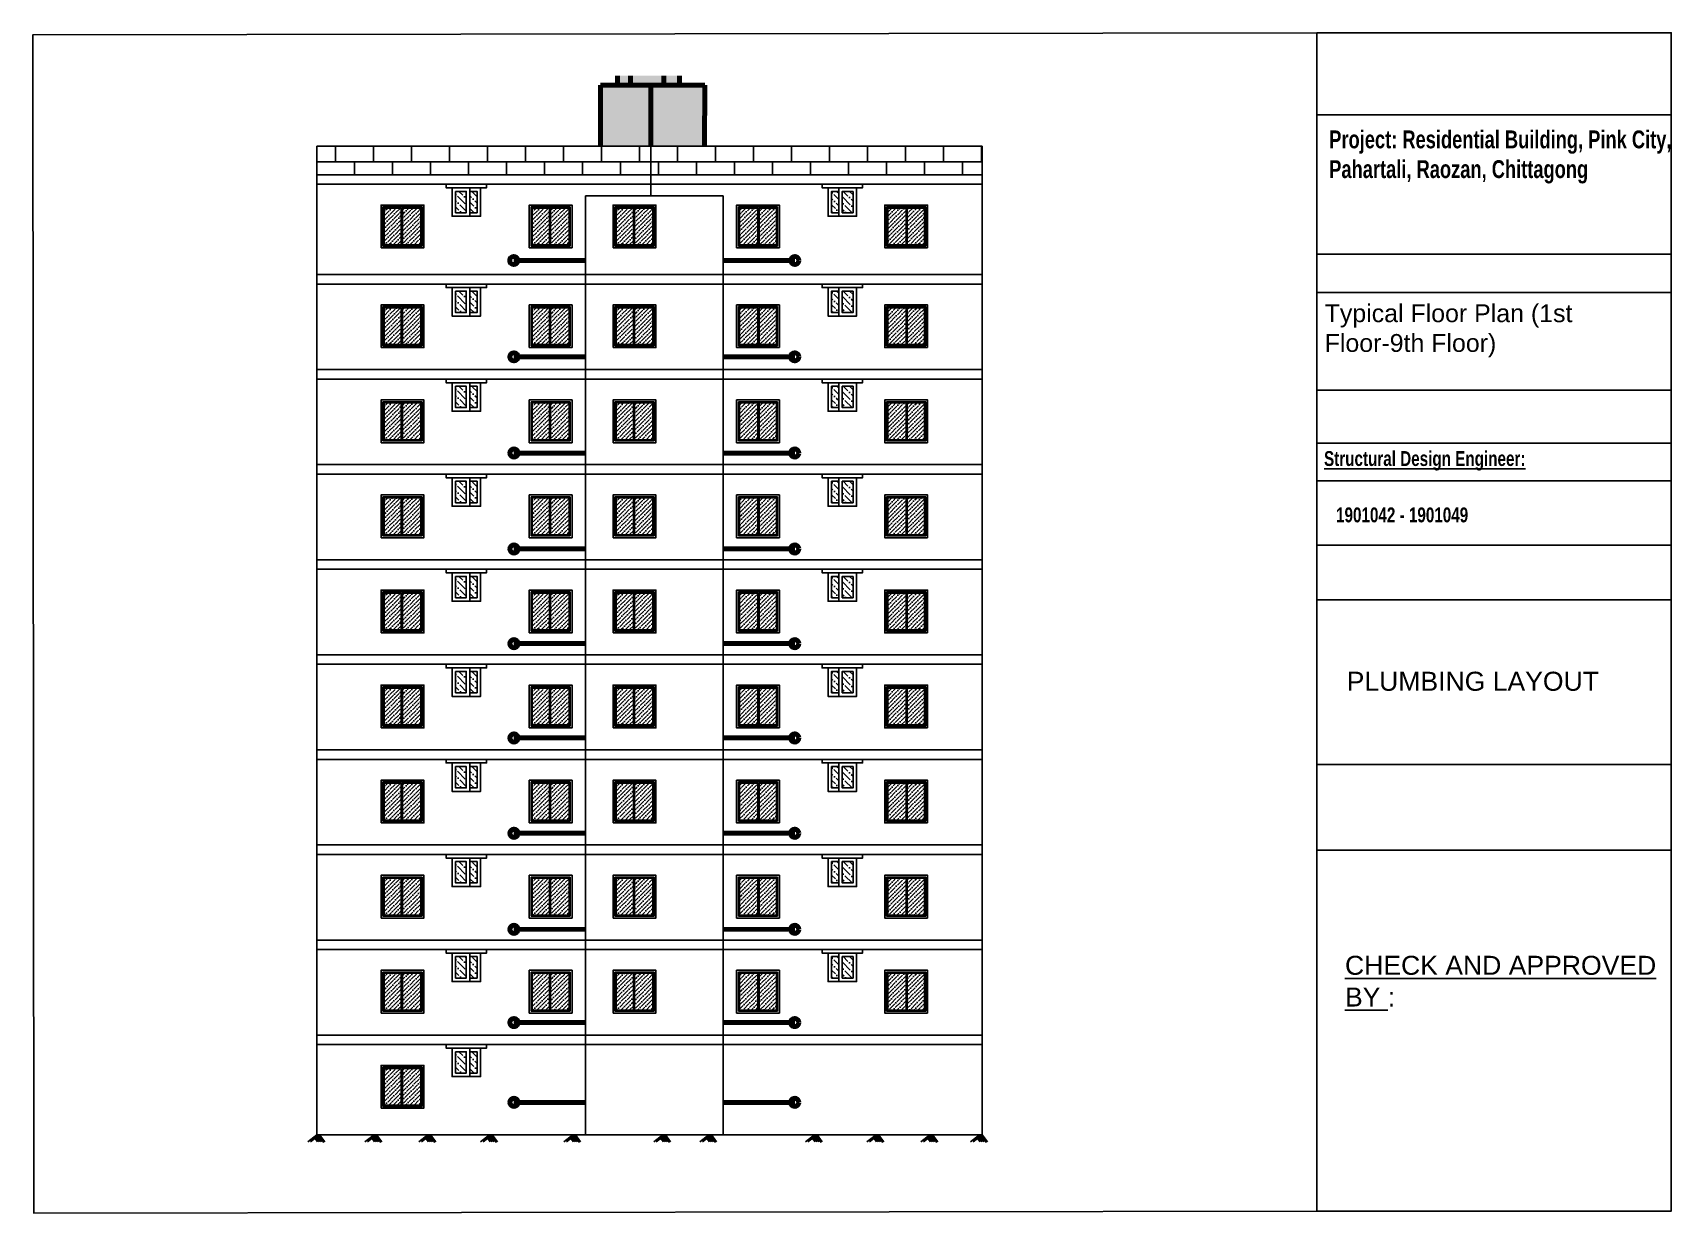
# Model space of a CAD drawing. Header units: inches. Extents: x 2674 to 28325, y -8016 to 21827.
# Drawn here: x 21341 to 25479, y 18537 to 21517 of the extents above; entities that cross this region are included whole.
import ezdxf

# ---------------------------------------------------------------- set-up
doc = ezdxf.new("R2010")
doc.units = ezdxf.units.IN
doc.header["$MEASUREMENT"] = 0
doc.layers.add('RB', color=7, linetype='Continuous')
doc.styles.get("Standard").update_dxf_attribs({"font": 'arial.ttf', "height": 12})
pattern_1 = [(45, (18651.892, 22493.502), (3.977476, 14.584077), [18.75, -3.75, 0, -3.75])]
pattern_2 = [(135, (47405.499, 229917.024), (-21.87611604, 5.96621347), [28.125, -5.625, 0, -5.625])]
pattern_3 = [(45, (19026.052, 22493.502), (3.977476, 14.584077), [18.75, -3.75, 0, -3.75])]
pattern_4 = [(45, (18651.892, 22733.502), (3.977476, 14.584077), [18.75, -3.75, 0, -3.75])]
pattern_5 = [(135, (47405.499, 230157.024), (-21.87611604, 5.96621347), [28.125, -5.625, 0, -5.625])]
pattern_6 = [(45, (19026.052, 22733.502), (3.977476, 14.584077), [18.75, -3.75, 0, -3.75])]
pattern_7 = [(45, (18651.892, 22973.502), (3.977476, 14.584077), [18.75, -3.75, 0, -3.75])]
pattern_8 = [(135, (47405.499, 230397.024), (-21.87611604, 5.96621347), [28.125, -5.625, 0, -5.625])]
pattern_9 = [(45, (19026.052, 22973.502), (3.977476, 14.584077), [18.75, -3.75, 0, -3.75])]
pattern_10 = [(45, (18651.892, 23213.502), (3.977476, 14.584077), [18.75, -3.75, 0, -3.75])]
pattern_11 = [(135, (47405.499, 230637.024), (-21.87611604, 5.96621347), [28.125, -5.625, 0, -5.625])]
pattern_12 = [(45, (19026.052, 23213.502), (3.977476, 14.584077), [18.75, -3.75, 0, -3.75])]
pattern_13 = [(45, (18651.892, 23453.502), (3.977476, 14.584077), [18.75, -3.75, 0, -3.75])]
pattern_14 = [(135, (47405.499, 230877.024), (-21.87611604, 5.96621347), [28.125, -5.625, 0, -5.625])]
pattern_15 = [(45, (19026.052, 23453.502), (3.977476, 14.584077), [18.75, -3.75, 0, -3.75])]
pattern_16 = [(45, (18651.892, 23693.502), (3.977476, 14.584077), [18.75, -3.75, 0, -3.75])]
pattern_17 = [(135, (47405.499, 231117.024), (-21.87611604, 5.96621347), [28.125, -5.625, 0, -5.625])]
pattern_18 = [(45, (19026.052, 23693.502), (3.977476, 14.584077), [18.75, -3.75, 0, -3.75])]
pattern_19 = [(45, (18651.892, 23933.502), (3.977476, 14.584077), [18.75, -3.75, 0, -3.75])]
pattern_20 = [(135, (47405.499, 231357.024), (-21.87611604, 5.96621347), [28.125, -5.625, 0, -5.625])]
pattern_21 = [(45, (19026.052, 23933.502), (3.977476, 14.584077), [18.75, -3.75, 0, -3.75])]
pattern_22 = [(45, (18651.892, 24173.502), (3.977476, 14.584077), [18.75, -3.75, 0, -3.75])]
pattern_23 = [(135, (47405.499, 231597.024), (-21.87611604, 5.96621347), [28.125, -5.625, 0, -5.625])]
pattern_24 = [(45, (19026.052, 24173.502), (3.977476, 14.584077), [18.75, -3.75, 0, -3.75])]
pattern_25 = [(45, (18651.892, 24425.502), (3.977476, 14.584077), [18.75, -3.75, 0, -3.75])]
pattern_26 = [(135, (47405.499, 231849.024), (-21.87611604, 5.96621347), [28.125, -5.625, 0, -5.625])]
pattern_27 = [(45, (19026.052, 24425.502), (3.977476, 14.584077), [18.75, -3.75, 0, -3.75])]
pattern_28 = [(135, (47405.499, 229677.105), (-21.87611604, 5.96621347), [28.125, -5.625, 0, -5.625])]

msp = doc.modelspace()

# ---------------------------------------------------------------- texts
at = {"attachment_point": 1}
for s, insert, char_height, width in [('{\\fSwis721 LtCn BT|b1|i0|c0|p34;Project: Residential Building, Pink City, Pahartali, Raozan, Chittagong}', (24615.04, 21270.05), 45.03114, 1000.1158), ('Typical Floor Plan (1st Floor-9th Floor)', (24603.51, 20831.19), 45.0311, 840.6448), ('{\\fSwis721 LtCn BT|b1|i0|c0|p34;\\LStructural Design Engineer:}', (24601.93, 20460.59), 37.5259, 485.5762), ('{\\fSwis721 LtCn BT|b1|i0|c0|p34;1901042 - 1901049}', (24632.32, 20318.32), 37.5259, 485.5762)]:
    msp.add_mtext(s, dxfattribs=dict(at, insert=insert, char_height=char_height, width=width))
at = {"char_height": 48, "attachment_point": 1}
for s, width, heights, insert in [('PLUMBING LAYOUT', 728, [0], (24659.09, 19903.6)), ('{\\LCHECK AND APPROVED \\PBY }:', 926.9107, [191.7], (24654.84, 19186.48))]:
    msp.add_mtext_dynamic_manual_height_columns(s, width=width, gutter_width=240, heights=heights, dxfattribs=dict(at, insert=insert))

# ---------------------------------------------------------------- blocks, each defined once
blk = doc.blocks.new('*U12')
for p, q in [((1.5, 1.5), (1.5, 34.5)), ((1.5, 34.5), (18, 34.5)), ((18, 1.5), (18, 34.5)), ((18, 34.5), (34.5, 34.5)), ((34.5, 34.5), (34.5, 1.5)), ((18, 1.5), (1.5, 1.5)), ((34.5, 1.5), (18, 1.5))]:
    blk.add_line(p, q)
blk.add_lwpolyline([(0, 0), (0, 36), (36, 36), (36, 0)], close=True)
for points in [[(17, 33.5), (17, 2.5), (2.5, 2.5), (2.5, 33.5), (17, 33.5)], [(18, 33.5), (33.5, 33.5), (33.5, 2.5), (18, 2.5)]]:
    blk.add_lwpolyline(points)

# ---------------------------------------------------------------- hatches: boundary and pattern name
at = {"lineweight": 100, "true_color": 0x636466}
h = msp.add_hatch(color=251, dxfattribs=at)
h.dxf.hatch_style = 1
h.paths.add_polyline_path([(22901.33, 21384.54), (22774.44, 21384.54), (22774.44, 21230.37), (22901.33, 21230.37)])
h.paths.add_polyline_path([(23037.98, 21384.54), (22901.33, 21384.54), (22901.33, 21230.37), (23036.86, 21230.37)])
h.paths.add_polyline_path([(22934.04, 21408.24), (22850.5, 21408.24), (22850.5, 21384.54), (22901.33, 21384.54), (22934.04, 21384.54)])
h.paths.add_polyline_path([(22850.5, 21408.24), (22817.78, 21408.24), (22817.78, 21384.54), (22850.5, 21384.54)])
h.paths.add_polyline_path([(22974.1, 21408.24), (22934.04, 21408.24), (22934.04, 21384.54), (22974.1, 21384.54)])
at = {"transparency": 33554687}
h = msp.add_hatch(dxfattribs=at)
h.set_pattern_fill('AR-B816', color=256, scale=6)
h.set_pattern_definition([(0, (25273.043, 21862.73), (0, 48), []), (90, (25273.043, 21862.73), (-48, 48), [48, -48])])
h.paths.add_polyline_path([(23738.43, 21158.37), (23738.43, 21230.37), (22058.43, 21230.37), (22058.43, 21158.37)])
at = {"true_color": 0x000000}
h = msp.add_hatch(dxfattribs=at)
h.set_pattern_fill('ANSI36', color=18, scale=90, angle=90, style=0)
h.set_pattern_definition(pattern_26)
h.paths.add_polyline_path([(22408.59, 21062.37), (22435.59, 21062.37), (22435.59, 21116.37), (22408.59, 21116.37)])
h = msp.add_hatch(dxfattribs=at)
h.set_pattern_fill('ANSI36', color=18, scale=90, angle=90, style=0)
h.set_pattern_definition(pattern_26)
h.paths.add_polyline_path([(22462.59, 21116.37), (22444.59, 21116.37), (22444.59, 21062.37), (22462.59, 21062.37)])
h = msp.add_hatch(dxfattribs=at)
h.set_pattern_fill('ANSI36', color=18, scale=90, angle=90, style=0)
h.set_pattern_definition(pattern_26)
h.paths.add_polyline_path([(23358.27, 21116.37), (23376.27, 21116.37), (23376.27, 21062.37), (23358.27, 21062.37)])
h = msp.add_hatch(dxfattribs=at)
h.set_pattern_fill('ANSI36', color=18, scale=90, angle=90, style=0)
h.set_pattern_definition(pattern_26)
h.paths.add_polyline_path([(23412.27, 21116.37), (23385.27, 21116.37), (23385.27, 21062.37), (23412.27, 21062.37)])
at = {"transparency": 33554687}
h = msp.add_hatch(dxfattribs=at)
h.set_pattern_fill('ANSI36', color=256, scale=60)
h.set_pattern_definition(pattern_25)
h.paths.add_polyline_path([(22274.43, 20981.31), (22320.93, 20981.31), (22320.93, 21074.31), (22274.43, 21074.31)])
h.paths.add_polyline_path([(22271.43, 21074.31), (22227.93, 21074.31), (22227.93, 20981.31), (22271.43, 20981.31)])
h = msp.add_hatch(dxfattribs=at)
h.set_pattern_fill('ANSI36', color=256, scale=60)
h.set_pattern_definition(pattern_27)
h.paths.add_polyline_path([(22648.59, 20981.31), (22695.09, 20981.31), (22695.09, 21074.31), (22648.59, 21074.31)])
h.paths.add_polyline_path([(22645.59, 21074.31), (22602.09, 21074.31), (22602.09, 20981.31), (22645.59, 20981.31)])
h = msp.add_hatch(dxfattribs=at)
h.set_pattern_fill('ANSI36', color=256, scale=60)
h.set_pattern_definition([(45, (19237.9, 24425.502), (3.977476, 14.584077), [18.75, -3.75, 0, -3.75])])
h.paths.add_polyline_path([(22860.44, 20981.31), (22906.94, 20981.31), (22906.94, 21074.31), (22860.44, 21074.31)])
h.paths.add_polyline_path([(22857.44, 21074.31), (22813.94, 21074.31), (22813.94, 20981.31), (22857.44, 20981.31)])
h = msp.add_hatch(dxfattribs=at)
h.set_pattern_fill('ANSI36', color=256, scale=60)
h.set_pattern_definition(pattern_27)
h.paths.add_polyline_path([(23172.27, 21074.31), (23125.77, 21074.31), (23125.77, 20981.31), (23172.27, 20981.31)])
h.paths.add_polyline_path([(23175.27, 20981.31), (23218.77, 20981.31), (23218.77, 21074.31), (23175.27, 21074.31)])
h = msp.add_hatch(dxfattribs=at)
h.set_pattern_fill('ANSI36', color=256, scale=60)
h.set_pattern_definition(pattern_25)
h.paths.add_polyline_path([(23546.43, 21074.31), (23499.93, 21074.31), (23499.93, 20981.31), (23546.43, 20981.31)])
h.paths.add_polyline_path([(23549.43, 20981.31), (23592.93, 20981.31), (23592.93, 21074.31), (23549.43, 21074.31)])
at = {"true_color": 0x000000}
h = msp.add_hatch(dxfattribs=at)
h.set_pattern_fill('ANSI36', color=18, scale=90, angle=90, style=0)
h.set_pattern_definition(pattern_23)
h.paths.add_polyline_path([(22408.59, 20810.37), (22435.59, 20810.37), (22435.59, 20864.37), (22408.59, 20864.37)])
h = msp.add_hatch(dxfattribs=at)
h.set_pattern_fill('ANSI36', color=18, scale=90, angle=90, style=0)
h.set_pattern_definition(pattern_23)
h.paths.add_polyline_path([(22462.59, 20864.37), (22444.59, 20864.37), (22444.59, 20810.37), (22462.59, 20810.37)])
h = msp.add_hatch(dxfattribs=at)
h.set_pattern_fill('ANSI36', color=18, scale=90, angle=90, style=0)
h.set_pattern_definition(pattern_23)
h.paths.add_polyline_path([(23358.27, 20864.37), (23376.27, 20864.37), (23376.27, 20810.37), (23358.27, 20810.37)])
h = msp.add_hatch(dxfattribs=at)
h.set_pattern_fill('ANSI36', color=18, scale=90, angle=90, style=0)
h.set_pattern_definition(pattern_23)
h.paths.add_polyline_path([(23412.27, 20864.37), (23385.27, 20864.37), (23385.27, 20810.37), (23412.27, 20810.37)])
at = {"transparency": 33554687}
h = msp.add_hatch(dxfattribs=at)
h.set_pattern_fill('ANSI36', color=256, scale=60)
h.set_pattern_definition(pattern_22)
h.paths.add_polyline_path([(22274.43, 20729.31), (22320.93, 20729.31), (22320.93, 20822.31), (22274.43, 20822.31)])
h.paths.add_polyline_path([(22271.43, 20822.31), (22227.93, 20822.31), (22227.93, 20729.31), (22271.43, 20729.31)])
h = msp.add_hatch(dxfattribs=at)
h.set_pattern_fill('ANSI36', color=256, scale=60)
h.set_pattern_definition(pattern_24)
h.paths.add_polyline_path([(22648.59, 20729.31), (22695.09, 20729.31), (22695.09, 20822.31), (22648.59, 20822.31)])
h.paths.add_polyline_path([(22645.59, 20822.31), (22602.09, 20822.31), (22602.09, 20729.31), (22645.59, 20729.31)])
h = msp.add_hatch(dxfattribs=at)
h.set_pattern_fill('ANSI36', color=256, scale=60)
h.set_pattern_definition([(45, (19237.9, 24173.502), (3.977476, 14.584077), [18.75, -3.75, 0, -3.75])])
h.paths.add_polyline_path([(22860.44, 20729.31), (22906.94, 20729.31), (22906.94, 20822.31), (22860.44, 20822.31)])
h.paths.add_polyline_path([(22857.44, 20822.31), (22813.94, 20822.31), (22813.94, 20729.31), (22857.44, 20729.31)])
h = msp.add_hatch(dxfattribs=at)
h.set_pattern_fill('ANSI36', color=256, scale=60)
h.set_pattern_definition(pattern_24)
h.paths.add_polyline_path([(23172.27, 20822.31), (23125.77, 20822.31), (23125.77, 20729.31), (23172.27, 20729.31)])
h.paths.add_polyline_path([(23175.27, 20729.31), (23218.77, 20729.31), (23218.77, 20822.31), (23175.27, 20822.31)])
h = msp.add_hatch(dxfattribs=at)
h.set_pattern_fill('ANSI36', color=256, scale=60)
h.set_pattern_definition(pattern_22)
h.paths.add_polyline_path([(23546.43, 20822.31), (23499.93, 20822.31), (23499.93, 20729.31), (23546.43, 20729.31)])
h.paths.add_polyline_path([(23549.43, 20729.31), (23592.93, 20729.31), (23592.93, 20822.31), (23549.43, 20822.31)])
at = {"true_color": 0x000000}
h = msp.add_hatch(dxfattribs=at)
h.set_pattern_fill('ANSI36', color=18, scale=90, angle=90, style=0)
h.set_pattern_definition(pattern_20)
h.paths.add_polyline_path([(22408.59, 20570.37), (22435.59, 20570.37), (22435.59, 20624.37), (22408.59, 20624.37)])
h = msp.add_hatch(dxfattribs=at)
h.set_pattern_fill('ANSI36', color=18, scale=90, angle=90, style=0)
h.set_pattern_definition(pattern_20)
h.paths.add_polyline_path([(22462.59, 20624.37), (22444.59, 20624.37), (22444.59, 20570.37), (22462.59, 20570.37)])
h = msp.add_hatch(dxfattribs=at)
h.set_pattern_fill('ANSI36', color=18, scale=90, angle=90, style=0)
h.set_pattern_definition(pattern_20)
h.paths.add_polyline_path([(23358.27, 20624.37), (23376.27, 20624.37), (23376.27, 20570.37), (23358.27, 20570.37)])
h = msp.add_hatch(dxfattribs=at)
h.set_pattern_fill('ANSI36', color=18, scale=90, angle=90, style=0)
h.set_pattern_definition(pattern_20)
h.paths.add_polyline_path([(23412.27, 20624.37), (23385.27, 20624.37), (23385.27, 20570.37), (23412.27, 20570.37)])
at = {"transparency": 33554687}
h = msp.add_hatch(dxfattribs=at)
h.set_pattern_fill('ANSI36', color=256, scale=60)
h.set_pattern_definition(pattern_19)
h.paths.add_polyline_path([(22274.43, 20489.31), (22320.93, 20489.31), (22320.93, 20582.31), (22274.43, 20582.31)])
h.paths.add_polyline_path([(22271.43, 20582.31), (22227.93, 20582.31), (22227.93, 20489.31), (22271.43, 20489.31)])
h = msp.add_hatch(dxfattribs=at)
h.set_pattern_fill('ANSI36', color=256, scale=60)
h.set_pattern_definition(pattern_21)
h.paths.add_polyline_path([(22648.59, 20489.31), (22695.09, 20489.31), (22695.09, 20582.31), (22648.59, 20582.31)])
h.paths.add_polyline_path([(22645.59, 20582.31), (22602.09, 20582.31), (22602.09, 20489.31), (22645.59, 20489.31)])
h = msp.add_hatch(dxfattribs=at)
h.set_pattern_fill('ANSI36', color=256, scale=60)
h.set_pattern_definition([(45, (19237.9, 23933.502), (3.977476, 14.584077), [18.75, -3.75, 0, -3.75])])
h.paths.add_polyline_path([(22860.44, 20489.31), (22906.94, 20489.31), (22906.94, 20582.31), (22860.44, 20582.31)])
h.paths.add_polyline_path([(22857.44, 20582.31), (22813.94, 20582.31), (22813.94, 20489.31), (22857.44, 20489.31)])
h = msp.add_hatch(dxfattribs=at)
h.set_pattern_fill('ANSI36', color=256, scale=60)
h.set_pattern_definition(pattern_21)
h.paths.add_polyline_path([(23172.27, 20582.31), (23125.77, 20582.31), (23125.77, 20489.31), (23172.27, 20489.31)])
h.paths.add_polyline_path([(23175.27, 20489.31), (23218.77, 20489.31), (23218.77, 20582.31), (23175.27, 20582.31)])
h = msp.add_hatch(dxfattribs=at)
h.set_pattern_fill('ANSI36', color=256, scale=60)
h.set_pattern_definition(pattern_19)
h.paths.add_polyline_path([(23546.43, 20582.31), (23499.93, 20582.31), (23499.93, 20489.31), (23546.43, 20489.31)])
h.paths.add_polyline_path([(23549.43, 20489.31), (23592.93, 20489.31), (23592.93, 20582.31), (23549.43, 20582.31)])
at = {"true_color": 0x000000}
h = msp.add_hatch(dxfattribs=at)
h.set_pattern_fill('ANSI36', color=18, scale=90, angle=90, style=0)
h.set_pattern_definition(pattern_17)
h.paths.add_polyline_path([(22408.59, 20330.37), (22435.59, 20330.37), (22435.59, 20384.37), (22408.59, 20384.37)])
h = msp.add_hatch(dxfattribs=at)
h.set_pattern_fill('ANSI36', color=18, scale=90, angle=90, style=0)
h.set_pattern_definition(pattern_17)
h.paths.add_polyline_path([(22462.59, 20384.37), (22444.59, 20384.37), (22444.59, 20330.37), (22462.59, 20330.37)])
h = msp.add_hatch(dxfattribs=at)
h.set_pattern_fill('ANSI36', color=18, scale=90, angle=90, style=0)
h.set_pattern_definition(pattern_17)
h.paths.add_polyline_path([(23358.27, 20384.37), (23376.27, 20384.37), (23376.27, 20330.37), (23358.27, 20330.37)])
h = msp.add_hatch(dxfattribs=at)
h.set_pattern_fill('ANSI36', color=18, scale=90, angle=90, style=0)
h.set_pattern_definition(pattern_17)
h.paths.add_polyline_path([(23412.27, 20384.37), (23385.27, 20384.37), (23385.27, 20330.37), (23412.27, 20330.37)])
at = {"transparency": 33554687}
h = msp.add_hatch(dxfattribs=at)
h.set_pattern_fill('ANSI36', color=256, scale=60)
h.set_pattern_definition(pattern_16)
h.paths.add_polyline_path([(22274.43, 20249.31), (22320.93, 20249.31), (22320.93, 20342.31), (22274.43, 20342.31)])
h.paths.add_polyline_path([(22271.43, 20342.31), (22227.93, 20342.31), (22227.93, 20249.31), (22271.43, 20249.31)])
h = msp.add_hatch(dxfattribs=at)
h.set_pattern_fill('ANSI36', color=256, scale=60)
h.set_pattern_definition(pattern_18)
h.paths.add_polyline_path([(22648.59, 20249.31), (22695.09, 20249.31), (22695.09, 20342.31), (22648.59, 20342.31)])
h.paths.add_polyline_path([(22645.59, 20342.31), (22602.09, 20342.31), (22602.09, 20249.31), (22645.59, 20249.31)])
h = msp.add_hatch(dxfattribs=at)
h.set_pattern_fill('ANSI36', color=256, scale=60)
h.set_pattern_definition([(45, (19237.9, 23693.502), (3.977476, 14.584077), [18.75, -3.75, 0, -3.75])])
h.paths.add_polyline_path([(22860.44, 20249.31), (22906.94, 20249.31), (22906.94, 20342.31), (22860.44, 20342.31)])
h.paths.add_polyline_path([(22857.44, 20342.31), (22813.94, 20342.31), (22813.94, 20249.31), (22857.44, 20249.31)])
h = msp.add_hatch(dxfattribs=at)
h.set_pattern_fill('ANSI36', color=256, scale=60)
h.set_pattern_definition(pattern_18)
h.paths.add_polyline_path([(23172.27, 20342.31), (23125.77, 20342.31), (23125.77, 20249.31), (23172.27, 20249.31)])
h.paths.add_polyline_path([(23175.27, 20249.31), (23218.77, 20249.31), (23218.77, 20342.31), (23175.27, 20342.31)])
h = msp.add_hatch(dxfattribs=at)
h.set_pattern_fill('ANSI36', color=256, scale=60)
h.set_pattern_definition(pattern_16)
h.paths.add_polyline_path([(23546.43, 20342.31), (23499.93, 20342.31), (23499.93, 20249.31), (23546.43, 20249.31)])
h.paths.add_polyline_path([(23549.43, 20249.31), (23592.93, 20249.31), (23592.93, 20342.31), (23549.43, 20342.31)])
at = {"true_color": 0x000000}
h = msp.add_hatch(dxfattribs=at)
h.set_pattern_fill('ANSI36', color=18, scale=90, angle=90, style=0)
h.set_pattern_definition(pattern_14)
h.paths.add_polyline_path([(22408.59, 20090.37), (22435.59, 20090.37), (22435.59, 20144.37), (22408.59, 20144.37)])
h = msp.add_hatch(dxfattribs=at)
h.set_pattern_fill('ANSI36', color=18, scale=90, angle=90, style=0)
h.set_pattern_definition(pattern_14)
h.paths.add_polyline_path([(22462.59, 20144.37), (22444.59, 20144.37), (22444.59, 20090.37), (22462.59, 20090.37)])
h = msp.add_hatch(dxfattribs=at)
h.set_pattern_fill('ANSI36', color=18, scale=90, angle=90, style=0)
h.set_pattern_definition(pattern_14)
h.paths.add_polyline_path([(23358.27, 20144.37), (23376.27, 20144.37), (23376.27, 20090.37), (23358.27, 20090.37)])
h = msp.add_hatch(dxfattribs=at)
h.set_pattern_fill('ANSI36', color=18, scale=90, angle=90, style=0)
h.set_pattern_definition(pattern_14)
h.paths.add_polyline_path([(23412.27, 20144.37), (23385.27, 20144.37), (23385.27, 20090.37), (23412.27, 20090.37)])
at = {"transparency": 33554687}
h = msp.add_hatch(dxfattribs=at)
h.set_pattern_fill('ANSI36', color=256, scale=60)
h.set_pattern_definition(pattern_13)
h.paths.add_polyline_path([(22274.43, 20009.31), (22320.93, 20009.31), (22320.93, 20102.31), (22274.43, 20102.31)])
h.paths.add_polyline_path([(22271.43, 20102.31), (22227.93, 20102.31), (22227.93, 20009.31), (22271.43, 20009.31)])
h = msp.add_hatch(dxfattribs=at)
h.set_pattern_fill('ANSI36', color=256, scale=60)
h.set_pattern_definition(pattern_15)
h.paths.add_polyline_path([(22648.59, 20009.31), (22695.09, 20009.31), (22695.09, 20102.31), (22648.59, 20102.31)])
h.paths.add_polyline_path([(22645.59, 20102.31), (22602.09, 20102.31), (22602.09, 20009.31), (22645.59, 20009.31)])
h = msp.add_hatch(dxfattribs=at)
h.set_pattern_fill('ANSI36', color=256, scale=60)
h.set_pattern_definition([(45, (19237.9, 23453.502), (3.977476, 14.584077), [18.75, -3.75, 0, -3.75])])
h.paths.add_polyline_path([(22860.44, 20009.31), (22906.94, 20009.31), (22906.94, 20102.31), (22860.44, 20102.31)])
h.paths.add_polyline_path([(22857.44, 20102.31), (22813.94, 20102.31), (22813.94, 20009.31), (22857.44, 20009.31)])
h = msp.add_hatch(dxfattribs=at)
h.set_pattern_fill('ANSI36', color=256, scale=60)
h.set_pattern_definition(pattern_15)
h.paths.add_polyline_path([(23172.27, 20102.31), (23125.77, 20102.31), (23125.77, 20009.31), (23172.27, 20009.31)])
h.paths.add_polyline_path([(23175.27, 20009.31), (23218.77, 20009.31), (23218.77, 20102.31), (23175.27, 20102.31)])
h = msp.add_hatch(dxfattribs=at)
h.set_pattern_fill('ANSI36', color=256, scale=60)
h.set_pattern_definition(pattern_13)
h.paths.add_polyline_path([(23546.43, 20102.31), (23499.93, 20102.31), (23499.93, 20009.31), (23546.43, 20009.31)])
h.paths.add_polyline_path([(23549.43, 20009.31), (23592.93, 20009.31), (23592.93, 20102.31), (23549.43, 20102.31)])
at = {"true_color": 0x000000}
h = msp.add_hatch(dxfattribs=at)
h.set_pattern_fill('ANSI36', color=18, scale=90, angle=90, style=0)
h.set_pattern_definition(pattern_11)
h.paths.add_polyline_path([(22408.59, 19850.37), (22435.59, 19850.37), (22435.59, 19904.37), (22408.59, 19904.37)])
h = msp.add_hatch(dxfattribs=at)
h.set_pattern_fill('ANSI36', color=18, scale=90, angle=90, style=0)
h.set_pattern_definition(pattern_11)
h.paths.add_polyline_path([(22462.59, 19904.37), (22444.59, 19904.37), (22444.59, 19850.37), (22462.59, 19850.37)])
h = msp.add_hatch(dxfattribs=at)
h.set_pattern_fill('ANSI36', color=18, scale=90, angle=90, style=0)
h.set_pattern_definition(pattern_11)
h.paths.add_polyline_path([(23358.27, 19904.37), (23376.27, 19904.37), (23376.27, 19850.37), (23358.27, 19850.37)])
h = msp.add_hatch(dxfattribs=at)
h.set_pattern_fill('ANSI36', color=18, scale=90, angle=90, style=0)
h.set_pattern_definition(pattern_11)
h.paths.add_polyline_path([(23412.27, 19904.37), (23385.27, 19904.37), (23385.27, 19850.37), (23412.27, 19850.37)])
at = {"transparency": 33554687}
h = msp.add_hatch(dxfattribs=at)
h.set_pattern_fill('ANSI36', color=256, scale=60)
h.set_pattern_definition(pattern_10)
h.paths.add_polyline_path([(22274.43, 19769.31), (22320.93, 19769.31), (22320.93, 19862.31), (22274.43, 19862.31)])
h.paths.add_polyline_path([(22271.43, 19862.31), (22227.93, 19862.31), (22227.93, 19769.31), (22271.43, 19769.31)])
h = msp.add_hatch(dxfattribs=at)
h.set_pattern_fill('ANSI36', color=256, scale=60)
h.set_pattern_definition(pattern_12)
h.paths.add_polyline_path([(22648.59, 19769.31), (22695.09, 19769.31), (22695.09, 19862.31), (22648.59, 19862.31)])
h.paths.add_polyline_path([(22645.59, 19862.31), (22602.09, 19862.31), (22602.09, 19769.31), (22645.59, 19769.31)])
h = msp.add_hatch(dxfattribs=at)
h.set_pattern_fill('ANSI36', color=256, scale=60)
h.set_pattern_definition([(45, (19237.9, 23213.502), (3.977476, 14.584077), [18.75, -3.75, 0, -3.75])])
h.paths.add_polyline_path([(22860.44, 19769.31), (22906.94, 19769.31), (22906.94, 19862.31), (22860.44, 19862.31)])
h.paths.add_polyline_path([(22857.44, 19862.31), (22813.94, 19862.31), (22813.94, 19769.31), (22857.44, 19769.31)])
h = msp.add_hatch(dxfattribs=at)
h.set_pattern_fill('ANSI36', color=256, scale=60)
h.set_pattern_definition(pattern_12)
h.paths.add_polyline_path([(23172.27, 19862.31), (23125.77, 19862.31), (23125.77, 19769.31), (23172.27, 19769.31)])
h.paths.add_polyline_path([(23175.27, 19769.31), (23218.77, 19769.31), (23218.77, 19862.31), (23175.27, 19862.31)])
h = msp.add_hatch(dxfattribs=at)
h.set_pattern_fill('ANSI36', color=256, scale=60)
h.set_pattern_definition(pattern_10)
h.paths.add_polyline_path([(23546.43, 19862.31), (23499.93, 19862.31), (23499.93, 19769.31), (23546.43, 19769.31)])
h.paths.add_polyline_path([(23549.43, 19769.31), (23592.93, 19769.31), (23592.93, 19862.31), (23549.43, 19862.31)])
at = {"true_color": 0x000000}
h = msp.add_hatch(dxfattribs=at)
h.set_pattern_fill('ANSI36', color=18, scale=90, angle=90, style=0)
h.set_pattern_definition(pattern_8)
h.paths.add_polyline_path([(22408.59, 19610.37), (22435.59, 19610.37), (22435.59, 19664.37), (22408.59, 19664.37)])
h = msp.add_hatch(dxfattribs=at)
h.set_pattern_fill('ANSI36', color=18, scale=90, angle=90, style=0)
h.set_pattern_definition(pattern_8)
h.paths.add_polyline_path([(22462.59, 19664.37), (22444.59, 19664.37), (22444.59, 19610.37), (22462.59, 19610.37)])
h = msp.add_hatch(dxfattribs=at)
h.set_pattern_fill('ANSI36', color=18, scale=90, angle=90, style=0)
h.set_pattern_definition(pattern_8)
h.paths.add_polyline_path([(23358.27, 19664.37), (23376.27, 19664.37), (23376.27, 19610.37), (23358.27, 19610.37)])
h = msp.add_hatch(dxfattribs=at)
h.set_pattern_fill('ANSI36', color=18, scale=90, angle=90, style=0)
h.set_pattern_definition(pattern_8)
h.paths.add_polyline_path([(23412.27, 19664.37), (23385.27, 19664.37), (23385.27, 19610.37), (23412.27, 19610.37)])
at = {"transparency": 33554687}
h = msp.add_hatch(dxfattribs=at)
h.set_pattern_fill('ANSI36', color=256, scale=60)
h.set_pattern_definition(pattern_7)
h.paths.add_polyline_path([(22274.43, 19529.31), (22320.93, 19529.31), (22320.93, 19622.31), (22274.43, 19622.31)])
h.paths.add_polyline_path([(22271.43, 19622.31), (22227.93, 19622.31), (22227.93, 19529.31), (22271.43, 19529.31)])
h = msp.add_hatch(dxfattribs=at)
h.set_pattern_fill('ANSI36', color=256, scale=60)
h.set_pattern_definition(pattern_9)
h.paths.add_polyline_path([(22648.59, 19529.31), (22695.09, 19529.31), (22695.09, 19622.31), (22648.59, 19622.31)])
h.paths.add_polyline_path([(22645.59, 19622.31), (22602.09, 19622.31), (22602.09, 19529.31), (22645.59, 19529.31)])
h = msp.add_hatch(dxfattribs=at)
h.set_pattern_fill('ANSI36', color=256, scale=60)
h.set_pattern_definition([(45, (19237.9, 22973.502), (3.977476, 14.584077), [18.75, -3.75, 0, -3.75])])
h.paths.add_polyline_path([(22860.44, 19529.31), (22906.94, 19529.31), (22906.94, 19622.31), (22860.44, 19622.31)])
h.paths.add_polyline_path([(22857.44, 19622.31), (22813.94, 19622.31), (22813.94, 19529.31), (22857.44, 19529.31)])
h = msp.add_hatch(dxfattribs=at)
h.set_pattern_fill('ANSI36', color=256, scale=60)
h.set_pattern_definition(pattern_9)
h.paths.add_polyline_path([(23172.27, 19622.31), (23125.77, 19622.31), (23125.77, 19529.31), (23172.27, 19529.31)])
h.paths.add_polyline_path([(23175.27, 19529.31), (23218.77, 19529.31), (23218.77, 19622.31), (23175.27, 19622.31)])
h = msp.add_hatch(dxfattribs=at)
h.set_pattern_fill('ANSI36', color=256, scale=60)
h.set_pattern_definition(pattern_7)
h.paths.add_polyline_path([(23546.43, 19622.31), (23499.93, 19622.31), (23499.93, 19529.31), (23546.43, 19529.31)])
h.paths.add_polyline_path([(23549.43, 19529.31), (23592.93, 19529.31), (23592.93, 19622.31), (23549.43, 19622.31)])
at = {"true_color": 0x000000}
h = msp.add_hatch(dxfattribs=at)
h.set_pattern_fill('ANSI36', color=18, scale=90, angle=90, style=0)
h.set_pattern_definition(pattern_5)
h.paths.add_polyline_path([(22408.59, 19370.37), (22435.59, 19370.37), (22435.59, 19424.37), (22408.59, 19424.37)])
h = msp.add_hatch(dxfattribs=at)
h.set_pattern_fill('ANSI36', color=18, scale=90, angle=90, style=0)
h.set_pattern_definition(pattern_5)
h.paths.add_polyline_path([(22462.59, 19424.37), (22444.59, 19424.37), (22444.59, 19370.37), (22462.59, 19370.37)])
h = msp.add_hatch(dxfattribs=at)
h.set_pattern_fill('ANSI36', color=18, scale=90, angle=90, style=0)
h.set_pattern_definition(pattern_5)
h.paths.add_polyline_path([(23358.27, 19424.37), (23376.27, 19424.37), (23376.27, 19370.37), (23358.27, 19370.37)])
h = msp.add_hatch(dxfattribs=at)
h.set_pattern_fill('ANSI36', color=18, scale=90, angle=90, style=0)
h.set_pattern_definition(pattern_5)
h.paths.add_polyline_path([(23412.27, 19424.37), (23385.27, 19424.37), (23385.27, 19370.37), (23412.27, 19370.37)])
at = {"transparency": 33554687}
h = msp.add_hatch(dxfattribs=at)
h.set_pattern_fill('ANSI36', color=256, scale=60)
h.set_pattern_definition(pattern_4)
h.paths.add_polyline_path([(22274.43, 19289.31), (22320.93, 19289.31), (22320.93, 19382.31), (22274.43, 19382.31)])
h.paths.add_polyline_path([(22271.43, 19382.31), (22227.93, 19382.31), (22227.93, 19289.31), (22271.43, 19289.31)])
h = msp.add_hatch(dxfattribs=at)
h.set_pattern_fill('ANSI36', color=256, scale=60)
h.set_pattern_definition(pattern_6)
h.paths.add_polyline_path([(22648.59, 19289.31), (22695.09, 19289.31), (22695.09, 19382.31), (22648.59, 19382.31)])
h.paths.add_polyline_path([(22645.59, 19382.31), (22602.09, 19382.31), (22602.09, 19289.31), (22645.59, 19289.31)])
h = msp.add_hatch(dxfattribs=at)
h.set_pattern_fill('ANSI36', color=256, scale=60)
h.set_pattern_definition([(45, (19237.9, 22733.502), (3.977476, 14.584077), [18.75, -3.75, 0, -3.75])])
h.paths.add_polyline_path([(22860.44, 19289.31), (22906.94, 19289.31), (22906.94, 19382.31), (22860.44, 19382.31)])
h.paths.add_polyline_path([(22857.44, 19382.31), (22813.94, 19382.31), (22813.94, 19289.31), (22857.44, 19289.31)])
h = msp.add_hatch(dxfattribs=at)
h.set_pattern_fill('ANSI36', color=256, scale=60)
h.set_pattern_definition(pattern_6)
h.paths.add_polyline_path([(23172.27, 19382.31), (23125.77, 19382.31), (23125.77, 19289.31), (23172.27, 19289.31)])
h.paths.add_polyline_path([(23175.27, 19289.31), (23218.77, 19289.31), (23218.77, 19382.31), (23175.27, 19382.31)])
h = msp.add_hatch(dxfattribs=at)
h.set_pattern_fill('ANSI36', color=256, scale=60)
h.set_pattern_definition(pattern_4)
h.paths.add_polyline_path([(23546.43, 19382.31), (23499.93, 19382.31), (23499.93, 19289.31), (23546.43, 19289.31)])
h.paths.add_polyline_path([(23549.43, 19289.31), (23592.93, 19289.31), (23592.93, 19382.31), (23549.43, 19382.31)])
at = {"true_color": 0x000000}
h = msp.add_hatch(dxfattribs=at)
h.set_pattern_fill('ANSI36', color=18, scale=90, angle=90, style=0)
h.set_pattern_definition(pattern_2)
h.paths.add_polyline_path([(22408.59, 19130.37), (22435.59, 19130.37), (22435.59, 19184.37), (22408.59, 19184.37)])
h = msp.add_hatch(dxfattribs=at)
h.set_pattern_fill('ANSI36', color=18, scale=90, angle=90, style=0)
h.set_pattern_definition(pattern_2)
h.paths.add_polyline_path([(22462.59, 19184.37), (22444.59, 19184.37), (22444.59, 19130.37), (22462.59, 19130.37)])
h = msp.add_hatch(dxfattribs=at)
h.set_pattern_fill('ANSI36', color=18, scale=90, angle=90, style=0)
h.set_pattern_definition(pattern_2)
h.paths.add_polyline_path([(23358.27, 19184.37), (23376.27, 19184.37), (23376.27, 19130.37), (23358.27, 19130.37)])
h = msp.add_hatch(dxfattribs=at)
h.set_pattern_fill('ANSI36', color=18, scale=90, angle=90, style=0)
h.set_pattern_definition(pattern_2)
h.paths.add_polyline_path([(23412.27, 19184.37), (23385.27, 19184.37), (23385.27, 19130.37), (23412.27, 19130.37)])
at = {"transparency": 33554687}
h = msp.add_hatch(dxfattribs=at)
h.set_pattern_fill('ANSI36', color=256, scale=60)
h.set_pattern_definition(pattern_1)
h.paths.add_polyline_path([(22274.43, 19049.31), (22320.93, 19049.31), (22320.93, 19142.31), (22274.43, 19142.31)])
h.paths.add_polyline_path([(22271.43, 19142.31), (22227.93, 19142.31), (22227.93, 19049.31), (22271.43, 19049.31)])
h = msp.add_hatch(dxfattribs=at)
h.set_pattern_fill('ANSI36', color=256, scale=60)
h.set_pattern_definition(pattern_3)
h.paths.add_polyline_path([(22648.59, 19049.31), (22695.09, 19049.31), (22695.09, 19142.31), (22648.59, 19142.31)])
h.paths.add_polyline_path([(22645.59, 19142.31), (22602.09, 19142.31), (22602.09, 19049.31), (22645.59, 19049.31)])
h = msp.add_hatch(dxfattribs=at)
h.set_pattern_fill('ANSI36', color=256, scale=60)
h.set_pattern_definition([(45, (19237.9, 22493.502), (3.977476, 14.584077), [18.75, -3.75, 0, -3.75])])
h.paths.add_polyline_path([(22860.44, 19049.31), (22906.94, 19049.31), (22906.94, 19142.31), (22860.44, 19142.31)])
h.paths.add_polyline_path([(22857.44, 19142.31), (22813.94, 19142.31), (22813.94, 19049.31), (22857.44, 19049.31)])
h = msp.add_hatch(dxfattribs=at)
h.set_pattern_fill('ANSI36', color=256, scale=60)
h.set_pattern_definition(pattern_3)
h.paths.add_polyline_path([(23172.27, 19142.31), (23125.77, 19142.31), (23125.77, 19049.31), (23172.27, 19049.31)])
h.paths.add_polyline_path([(23175.27, 19049.31), (23218.77, 19049.31), (23218.77, 19142.31), (23175.27, 19142.31)])
h = msp.add_hatch(dxfattribs=at)
h.set_pattern_fill('ANSI36', color=256, scale=60)
h.set_pattern_definition(pattern_1)
h.paths.add_polyline_path([(23546.43, 19142.31), (23499.93, 19142.31), (23499.93, 19049.31), (23546.43, 19049.31)])
h.paths.add_polyline_path([(23549.43, 19049.31), (23592.93, 19049.31), (23592.93, 19142.31), (23549.43, 19142.31)])
at = {"true_color": 0x000000}
h = msp.add_hatch(dxfattribs=at)
h.set_pattern_fill('ANSI36', color=18, scale=90, angle=90, style=0)
h.set_pattern_definition(pattern_28)
h.paths.add_polyline_path([(22408.59, 18890.45), (22435.59, 18890.45), (22435.59, 18944.45), (22408.59, 18944.45)])
h = msp.add_hatch(dxfattribs=at)
h.set_pattern_fill('ANSI36', color=18, scale=90, angle=90, style=0)
h.set_pattern_definition(pattern_28)
h.paths.add_polyline_path([(22462.59, 18944.45), (22444.59, 18944.45), (22444.59, 18890.45), (22462.59, 18890.45)])
at = {"transparency": 33554687}
h = msp.add_hatch(dxfattribs=at)
h.set_pattern_fill('ANSI36', color=256, scale=60)
h.set_pattern_definition([(45, (18651.892, 22253.583), (3.977476, 14.584077), [18.75, -3.75, 0, -3.75])])
h.paths.add_polyline_path([(22274.43, 18809.39), (22320.93, 18809.39), (22320.93, 18902.39), (22274.43, 18902.39)])
h.paths.add_polyline_path([(22271.43, 18902.39), (22227.93, 18902.39), (22227.93, 18809.39), (22271.43, 18809.39)])

# ---------------------------------------------------------------- linework, layer by layer
at = {"lineweight": 100}
for p, q in [((22817.78, 21408.24), (22817.78, 21384.54)), ((22850.5, 21384.54), (22850.5, 21408.24)), ((22850.5, 21384.54), (22850.5, 21408.24)), ((22934.04, 21384.54), (22934.04, 21408.24)), ((22974.1, 21408.24), (22974.1, 21384.54)), ((22774.44, 21230.37), (22774.44, 21384.54)), ((22774.44, 21384.54), (23037.98, 21384.54)), ((22901.33, 21230.37), (22901.33, 21384.54)), ((23037.98, 21384.54), (23036.86, 21230.37)), ((22555.46, 20941.7), (22736.07, 20941.74)), ((23265.41, 20941.7), (23084.8, 20941.74)), ((22555.82, 20698.62), (22736.43, 20698.66)), ((23265.05, 20698.62), (23084.43, 20698.66)), ((22555.88, 20455.72), (22736.49, 20455.76)), ((23264.99, 20455.72), (23084.38, 20455.76)), ((22555.93, 20213.54), (22736.55, 20213.59)), ((23264.94, 20213.54), (23084.32, 20213.59)), ((22555.82, 19974.57), (22736.43, 19974.61)), ((23265.05, 19974.57), (23084.43, 19974.61)), ((22555.82, 19736.49), (22736.43, 19736.54)), ((23265.05, 19736.49), (23084.43, 19736.54)), ((22555.88, 19495.82), (22736.49, 19495.86)), ((23264.99, 19495.82), (23084.38, 19495.86)), ((22555.82, 19253.29), (22736.43, 19253.33)), ((23265.05, 19253.29), (23084.43, 19253.33)), ((22555.82, 19017.99), (22736.43, 19018.03)), ((23265.05, 19017.99), (23084.43, 19018.03)), ((22555.87, 18816.48), (22736.48, 18816.52)), ((23265, 18816.48), (23084.39, 18816.52))]:
    msp.add_line(p, q, dxfattribs=at)
for p, q in [((24583.96, 21309.48), (25478.83, 21309.48)), ((23738.43, 21230.37), (22058.43, 21230.37)), ((22058.43, 21230.37), (22058.43, 18734.37)), ((22901.33, 21230.37), (22901.33, 21106.52)), ((23738.43, 18734.37), (23738.43, 21230.37)), ((23738.43, 21158.37), (22058.43, 21158.37)), ((23738.43, 21134.37), (22058.43, 21134.37)), ((22444.59, 21125.37), (22444.59, 21053.37)), ((23376.27, 21125.37), (23376.27, 21053.37)), ((22736.43, 21105.09), (22736.43, 18734.37)), ((22901.62, 21105.09), (22736.43, 21105.09)), ((22901.62, 21105.09), (23084.39, 21105.09)), ((23084.39, 18734.37), (23084.39, 21105.09)), ((22399.59, 21053.37), (22471.59, 21053.37)), ((24583.96, 20957.99), (25478.83, 20957.99)), ((22058.43, 20906.37), (23738.43, 20906.37)), ((22058.43, 20882.37), (23738.43, 20882.37)), ((22444.59, 20873.37), (22444.59, 20801.37)), ((23376.27, 20873.37), (23376.27, 20801.37)), ((24583.96, 20860.91), (25478.83, 20860.91)), ((22399.59, 20801.37), (22471.59, 20801.37)), ((22058.43, 20666.37), (23738.43, 20666.37)), ((22058.43, 20642.37), (23738.43, 20642.37)), ((22444.59, 20633.37), (22444.59, 20561.37)), ((23376.27, 20633.37), (23376.27, 20561.37)), ((24583.96, 20614.56), (25478.83, 20614.56)), ((22399.59, 20561.37), (22471.59, 20561.37)), ((24583.96, 20481.01), (25478.83, 20481.01)), ((22058.43, 20426.37), (23738.43, 20426.37)), ((22058.43, 20402.37), (23738.43, 20402.37)), ((22444.59, 20393.37), (22444.59, 20321.37)), ((23376.27, 20393.37), (23376.27, 20321.37)), ((24583.96, 20385.93), (25478.83, 20385.93)), ((22399.59, 20321.37), (22471.59, 20321.37)), ((24583.96, 20222.75), (25478.83, 20222.75)), ((22058.43, 20186.37), (23738.43, 20186.37)), ((22058.43, 20162.37), (23738.43, 20162.37)), ((22444.59, 20153.37), (22444.59, 20081.37)), ((23376.27, 20153.37), (23376.27, 20081.37)), ((22399.59, 20081.37), (22471.59, 20081.37)), ((24583.96, 20085.11), (25478.83, 20085.11)), ((22058.43, 19946.37), (23738.43, 19946.37)), ((22058.43, 19922.37), (23738.43, 19922.37)), ((22444.59, 19913.37), (22444.59, 19841.37)), ((23376.27, 19913.37), (23376.27, 19841.37)), ((22399.59, 19841.37), (22471.59, 19841.37)), ((22058.43, 19706.37), (23738.43, 19706.37)), ((22058.43, 19682.37), (23738.43, 19682.37)), ((22444.59, 19673.37), (22444.59, 19601.37)), ((23376.27, 19673.37), (23376.27, 19601.37)), ((24583.96, 19669.19), (25478.83, 19669.19)), ((22399.59, 19601.37), (22471.59, 19601.37)), ((22058.43, 19466.37), (23738.43, 19466.37)), ((24583.96, 19453.01), (25478.83, 19453.01)), ((22058.43, 19442.37), (23738.43, 19442.37)), ((22444.59, 19433.37), (22444.59, 19361.37)), ((23376.27, 19433.37), (23376.27, 19361.37)), ((22399.59, 19361.37), (22471.59, 19361.37)), ((22058.43, 19226.37), (23738.43, 19226.37)), ((22058.43, 19202.37), (23738.43, 19202.37)), ((22444.59, 19193.37), (22444.59, 19121.37)), ((23376.27, 19193.37), (23376.27, 19121.37)), ((22399.59, 19121.37), (22471.59, 19121.37)), ((22058.43, 18986.37), (23738.43, 18986.37)), ((22058.43, 18962.37), (23738.43, 18962.37)), ((22444.59, 18953.45), (22444.59, 18881.45)), ((22399.59, 18881.45), (22471.59, 18881.45)), ((22058.43, 18734.37), (23738.43, 18734.37))]:
    msp.add_line(p, q)
for points in [[(24583.96, 18541.86), (21343.48, 18536.64), (21340.57, 21511.48), (24583.96, 21516.66)], [(24583.96, 21516.66), (25478.83, 21516.66), (25478.83, 18541.86), (24583.96, 18541.86)], [(22399.59, 21125.37), (22471.59, 21125.37), (22471.59, 21053.37), (22399.59, 21053.37)], [(22399.59, 21125.37), (22444.59, 21125.37), (22444.59, 21053.37), (22399.59, 21053.37)], [(22408.59, 21116.37), (22435.59, 21116.37), (22435.59, 21062.37), (22408.59, 21062.37)], [(22444.59, 21125.37), (22471.59, 21125.37), (22471.59, 21053.37), (22444.59, 21053.37)], [(23421.27, 21125.37), (23349.27, 21125.37), (23349.27, 21053.37), (23421.27, 21053.37)], [(23376.27, 21125.37), (23349.27, 21125.37), (23349.27, 21053.37), (23376.27, 21053.37)], [(23421.27, 21125.37), (23376.27, 21125.37), (23376.27, 21053.37), (23421.27, 21053.37)], [(23412.27, 21116.37), (23385.27, 21116.37), (23385.27, 21062.37), (23412.27, 21062.37)], [(22399.59, 20873.37), (22471.59, 20873.37), (22471.59, 20801.37), (22399.59, 20801.37)], [(22399.59, 20873.37), (22444.59, 20873.37), (22444.59, 20801.37), (22399.59, 20801.37)], [(22408.59, 20864.37), (22435.59, 20864.37), (22435.59, 20810.37), (22408.59, 20810.37)], [(22444.59, 20873.37), (22471.59, 20873.37), (22471.59, 20801.37), (22444.59, 20801.37)], [(23421.27, 20873.37), (23349.27, 20873.37), (23349.27, 20801.37), (23421.27, 20801.37)], [(23376.27, 20873.37), (23349.27, 20873.37), (23349.27, 20801.37), (23376.27, 20801.37)], [(23421.27, 20873.37), (23376.27, 20873.37), (23376.27, 20801.37), (23421.27, 20801.37)], [(23412.27, 20864.37), (23385.27, 20864.37), (23385.27, 20810.37), (23412.27, 20810.37)], [(22399.59, 20633.37), (22471.59, 20633.37), (22471.59, 20561.37), (22399.59, 20561.37)], [(22399.59, 20633.37), (22444.59, 20633.37), (22444.59, 20561.37), (22399.59, 20561.37)], [(22408.59, 20624.37), (22435.59, 20624.37), (22435.59, 20570.37), (22408.59, 20570.37)], [(22444.59, 20633.37), (22471.59, 20633.37), (22471.59, 20561.37), (22444.59, 20561.37)], [(23421.27, 20633.37), (23349.27, 20633.37), (23349.27, 20561.37), (23421.27, 20561.37)], [(23376.27, 20633.37), (23349.27, 20633.37), (23349.27, 20561.37), (23376.27, 20561.37)], [(23421.27, 20633.37), (23376.27, 20633.37), (23376.27, 20561.37), (23421.27, 20561.37)], [(23412.27, 20624.37), (23385.27, 20624.37), (23385.27, 20570.37), (23412.27, 20570.37)], [(22399.59, 20393.37), (22471.59, 20393.37), (22471.59, 20321.37), (22399.59, 20321.37)], [(22399.59, 20393.37), (22444.59, 20393.37), (22444.59, 20321.37), (22399.59, 20321.37)], [(22408.59, 20384.37), (22435.59, 20384.37), (22435.59, 20330.37), (22408.59, 20330.37)], [(22444.59, 20393.37), (22471.59, 20393.37), (22471.59, 20321.37), (22444.59, 20321.37)], [(23421.27, 20393.37), (23349.27, 20393.37), (23349.27, 20321.37), (23421.27, 20321.37)], [(23376.27, 20393.37), (23349.27, 20393.37), (23349.27, 20321.37), (23376.27, 20321.37)], [(23421.27, 20393.37), (23376.27, 20393.37), (23376.27, 20321.37), (23421.27, 20321.37)], [(23412.27, 20384.37), (23385.27, 20384.37), (23385.27, 20330.37), (23412.27, 20330.37)], [(22399.59, 20153.37), (22471.59, 20153.37), (22471.59, 20081.37), (22399.59, 20081.37)], [(22399.59, 20153.37), (22444.59, 20153.37), (22444.59, 20081.37), (22399.59, 20081.37)], [(22444.59, 20153.37), (22471.59, 20153.37), (22471.59, 20081.37), (22444.59, 20081.37)], [(23421.27, 20153.37), (23349.27, 20153.37), (23349.27, 20081.37), (23421.27, 20081.37)], [(23376.27, 20153.37), (23349.27, 20153.37), (23349.27, 20081.37), (23376.27, 20081.37)], [(23421.27, 20153.37), (23376.27, 20153.37), (23376.27, 20081.37), (23421.27, 20081.37)], [(22408.59, 20144.37), (22435.59, 20144.37), (22435.59, 20090.37), (22408.59, 20090.37)], [(23412.27, 20144.37), (23385.27, 20144.37), (23385.27, 20090.37), (23412.27, 20090.37)], [(22399.59, 19913.37), (22471.59, 19913.37), (22471.59, 19841.37), (22399.59, 19841.37)], [(22399.59, 19913.37), (22444.59, 19913.37), (22444.59, 19841.37), (22399.59, 19841.37)], [(22444.59, 19913.37), (22471.59, 19913.37), (22471.59, 19841.37), (22444.59, 19841.37)], [(23421.27, 19913.37), (23349.27, 19913.37), (23349.27, 19841.37), (23421.27, 19841.37)], [(23376.27, 19913.37), (23349.27, 19913.37), (23349.27, 19841.37), (23376.27, 19841.37)], [(23421.27, 19913.37), (23376.27, 19913.37), (23376.27, 19841.37), (23421.27, 19841.37)], [(22408.59, 19904.37), (22435.59, 19904.37), (22435.59, 19850.37), (22408.59, 19850.37)], [(23412.27, 19904.37), (23385.27, 19904.37), (23385.27, 19850.37), (23412.27, 19850.37)], [(22399.59, 19673.37), (22471.59, 19673.37), (22471.59, 19601.37), (22399.59, 19601.37)], [(22399.59, 19673.37), (22444.59, 19673.37), (22444.59, 19601.37), (22399.59, 19601.37)], [(22408.59, 19664.37), (22435.59, 19664.37), (22435.59, 19610.37), (22408.59, 19610.37)], [(22444.59, 19673.37), (22471.59, 19673.37), (22471.59, 19601.37), (22444.59, 19601.37)], [(23421.27, 19673.37), (23349.27, 19673.37), (23349.27, 19601.37), (23421.27, 19601.37)], [(23376.27, 19673.37), (23349.27, 19673.37), (23349.27, 19601.37), (23376.27, 19601.37)], [(23421.27, 19673.37), (23376.27, 19673.37), (23376.27, 19601.37), (23421.27, 19601.37)], [(23412.27, 19664.37), (23385.27, 19664.37), (23385.27, 19610.37), (23412.27, 19610.37)], [(22399.59, 19433.37), (22471.59, 19433.37), (22471.59, 19361.37), (22399.59, 19361.37)], [(22399.59, 19433.37), (22444.59, 19433.37), (22444.59, 19361.37), (22399.59, 19361.37)], [(22408.59, 19424.37), (22435.59, 19424.37), (22435.59, 19370.37), (22408.59, 19370.37)], [(22444.59, 19433.37), (22471.59, 19433.37), (22471.59, 19361.37), (22444.59, 19361.37)], [(23421.27, 19433.37), (23349.27, 19433.37), (23349.27, 19361.37), (23421.27, 19361.37)], [(23376.27, 19433.37), (23349.27, 19433.37), (23349.27, 19361.37), (23376.27, 19361.37)], [(23421.27, 19433.37), (23376.27, 19433.37), (23376.27, 19361.37), (23421.27, 19361.37)], [(23412.27, 19424.37), (23385.27, 19424.37), (23385.27, 19370.37), (23412.27, 19370.37)], [(22399.59, 19193.37), (22471.59, 19193.37), (22471.59, 19121.37), (22399.59, 19121.37)], [(22399.59, 19193.37), (22444.59, 19193.37), (22444.59, 19121.37), (22399.59, 19121.37)], [(22408.59, 19184.37), (22435.59, 19184.37), (22435.59, 19130.37), (22408.59, 19130.37)], [(22444.59, 19193.37), (22471.59, 19193.37), (22471.59, 19121.37), (22444.59, 19121.37)], [(23421.27, 19193.37), (23349.27, 19193.37), (23349.27, 19121.37), (23421.27, 19121.37)], [(23376.27, 19193.37), (23349.27, 19193.37), (23349.27, 19121.37), (23376.27, 19121.37)], [(23421.27, 19193.37), (23376.27, 19193.37), (23376.27, 19121.37), (23421.27, 19121.37)], [(23412.27, 19184.37), (23385.27, 19184.37), (23385.27, 19130.37), (23412.27, 19130.37)], [(22399.59, 18953.45), (22471.59, 18953.45), (22471.59, 18881.45), (22399.59, 18881.45)], [(22399.59, 18953.45), (22444.59, 18953.45), (22444.59, 18881.45), (22399.59, 18881.45)], [(22444.59, 18953.45), (22471.59, 18953.45), (22471.59, 18881.45), (22444.59, 18881.45)], [(22408.59, 18944.45), (22435.59, 18944.45), (22435.59, 18890.45), (22408.59, 18890.45)]]:
    msp.add_lwpolyline(points, close=True)
for points in [[(22399.59, 21125.37), (22384.59, 21125.37), (22384.59, 21134.37), (22471.59, 21134.37), (22486.59, 21134.37), (22486.59, 21125.37), (22399.59, 21125.37)], [(22444.59, 21116.37), (22462.59, 21116.37), (22462.59, 21062.37), (22444.59, 21062.37)], [(23421.27, 21125.37), (23436.27, 21125.37), (23436.27, 21134.37), (23349.27, 21134.37), (23334.27, 21134.37), (23334.27, 21125.37), (23421.27, 21125.37)], [(23376.27, 21116.37), (23358.27, 21116.37), (23358.27, 21062.37), (23376.27, 21062.37)], [(22399.59, 20873.37), (22384.59, 20873.37), (22384.59, 20882.37), (22471.59, 20882.37), (22486.59, 20882.37), (22486.59, 20873.37), (22399.59, 20873.37)], [(22444.59, 20864.37), (22462.59, 20864.37), (22462.59, 20810.37), (22444.59, 20810.37)], [(23421.27, 20873.37), (23436.27, 20873.37), (23436.27, 20882.37), (23349.27, 20882.37), (23334.27, 20882.37), (23334.27, 20873.37), (23421.27, 20873.37)], [(23376.27, 20864.37), (23358.27, 20864.37), (23358.27, 20810.37), (23376.27, 20810.37)], [(22399.59, 20633.37), (22384.59, 20633.37), (22384.59, 20642.37), (22471.59, 20642.37), (22486.59, 20642.37), (22486.59, 20633.37), (22399.59, 20633.37)], [(22444.59, 20624.37), (22462.59, 20624.37), (22462.59, 20570.37), (22444.59, 20570.37)], [(23421.27, 20633.37), (23436.27, 20633.37), (23436.27, 20642.37), (23349.27, 20642.37), (23334.27, 20642.37), (23334.27, 20633.37), (23421.27, 20633.37)], [(23376.27, 20624.37), (23358.27, 20624.37), (23358.27, 20570.37), (23376.27, 20570.37)], [(22399.59, 20393.37), (22384.59, 20393.37), (22384.59, 20402.37), (22471.59, 20402.37), (22486.59, 20402.37), (22486.59, 20393.37), (22399.59, 20393.37)], [(23421.27, 20393.37), (23436.27, 20393.37), (23436.27, 20402.37), (23349.27, 20402.37), (23334.27, 20402.37), (23334.27, 20393.37), (23421.27, 20393.37)], [(22444.59, 20384.37), (22462.59, 20384.37), (22462.59, 20330.37), (22444.59, 20330.37)], [(23376.27, 20384.37), (23358.27, 20384.37), (23358.27, 20330.37), (23376.27, 20330.37)], [(22399.59, 20153.37), (22384.59, 20153.37), (22384.59, 20162.37), (22471.59, 20162.37), (22486.59, 20162.37), (22486.59, 20153.37), (22399.59, 20153.37)], [(23421.27, 20153.37), (23436.27, 20153.37), (23436.27, 20162.37), (23349.27, 20162.37), (23334.27, 20162.37), (23334.27, 20153.37), (23421.27, 20153.37)], [(22444.59, 20144.37), (22462.59, 20144.37), (22462.59, 20090.37), (22444.59, 20090.37)], [(23376.27, 20144.37), (23358.27, 20144.37), (23358.27, 20090.37), (23376.27, 20090.37)], [(22399.59, 19913.37), (22384.59, 19913.37), (22384.59, 19922.37), (22471.59, 19922.37), (22486.59, 19922.37), (22486.59, 19913.37), (22399.59, 19913.37)], [(23421.27, 19913.37), (23436.27, 19913.37), (23436.27, 19922.37), (23349.27, 19922.37), (23334.27, 19922.37), (23334.27, 19913.37), (23421.27, 19913.37)], [(22444.59, 19904.37), (22462.59, 19904.37), (22462.59, 19850.37), (22444.59, 19850.37)], [(23376.27, 19904.37), (23358.27, 19904.37), (23358.27, 19850.37), (23376.27, 19850.37)], [(22399.59, 19673.37), (22384.59, 19673.37), (22384.59, 19682.37), (22471.59, 19682.37), (22486.59, 19682.37), (22486.59, 19673.37), (22399.59, 19673.37)], [(22444.59, 19664.37), (22462.59, 19664.37), (22462.59, 19610.37), (22444.59, 19610.37)], [(23421.27, 19673.37), (23436.27, 19673.37), (23436.27, 19682.37), (23349.27, 19682.37), (23334.27, 19682.37), (23334.27, 19673.37), (23421.27, 19673.37)], [(23376.27, 19664.37), (23358.27, 19664.37), (23358.27, 19610.37), (23376.27, 19610.37)], [(22399.59, 19433.37), (22384.59, 19433.37), (22384.59, 19442.37), (22471.59, 19442.37), (22486.59, 19442.37), (22486.59, 19433.37), (22399.59, 19433.37)], [(22444.59, 19424.37), (22462.59, 19424.37), (22462.59, 19370.37), (22444.59, 19370.37)], [(23421.27, 19433.37), (23436.27, 19433.37), (23436.27, 19442.37), (23349.27, 19442.37), (23334.27, 19442.37), (23334.27, 19433.37), (23421.27, 19433.37)], [(23376.27, 19424.37), (23358.27, 19424.37), (23358.27, 19370.37), (23376.27, 19370.37)], [(22399.59, 19193.37), (22384.59, 19193.37), (22384.59, 19202.37), (22471.59, 19202.37), (22486.59, 19202.37), (22486.59, 19193.37), (22399.59, 19193.37)], [(23421.27, 19193.37), (23436.27, 19193.37), (23436.27, 19202.37), (23349.27, 19202.37), (23334.27, 19202.37), (23334.27, 19193.37), (23421.27, 19193.37)], [(22444.59, 19184.37), (22462.59, 19184.37), (22462.59, 19130.37), (22444.59, 19130.37)], [(23376.27, 19184.37), (23358.27, 19184.37), (23358.27, 19130.37), (23376.27, 19130.37)], [(22399.59, 18953.45), (22384.59, 18953.45), (22384.59, 18962.45), (22471.59, 18962.45), (22486.59, 18962.45), (22486.59, 18953.45), (22399.59, 18953.45)], [(22444.59, 18944.45), (22462.59, 18944.45), (22462.59, 18890.45), (22444.59, 18890.45)]]:
    msp.add_lwpolyline(points)
for centre in [(22555.46, 20941.7), (23265.41, 20941.7), (22555.82, 20698.62), (23265.05, 20698.62), (22555.88, 20455.72), (23264.99, 20455.72), (22555.93, 20213.54), (23264.94, 20213.54), (22555.82, 19974.57), (23265.05, 19974.57), (22555.82, 19736.49), (23265.05, 19736.49), (22555.88, 19495.82), (23264.99, 19495.82), (22555.82, 19253.29), (23265.05, 19253.29), (22555.82, 19017.99), (23265.05, 19017.99), (22555.87, 18816.48), (23265, 18816.48)]:
    msp.add_circle(centre, 10.38, dxfattribs=at)
at = {"layer": 'RB'}
for p, q in [((22058.43, 18734.37), (22035.48, 18717)), ((22065.06, 18734.37), (22042.11, 18717)), ((22053.44, 18725.58), (22059.94, 18717)), ((22056.63, 18727.99), (22064.95, 18717)), ((22059.82, 18730.41), (22069.97, 18717)), ((22062.54, 18732.17), (22075.68, 18714.8)), ((22065.06, 18734.37), (22078.21, 18717)), ((22202.43, 18734.37), (22179.48, 18717)), ((22209.06, 18734.37), (22186.11, 18717)), ((22197.44, 18725.58), (22203.94, 18717)), ((22200.63, 18727.99), (22208.95, 18717)), ((22203.82, 18730.41), (22213.97, 18717)), ((22206.54, 18732.17), (22219.68, 18714.8)), ((22209.06, 18734.37), (22222.21, 18717)), ((22338.51, 18734.37), (22315.56, 18717)), ((22345.14, 18734.37), (22322.19, 18717)), ((22333.52, 18725.58), (22340.02, 18717)), ((22336.71, 18727.99), (22345.03, 18717)), ((22339.9, 18730.41), (22350.05, 18717)), ((22342.62, 18732.17), (22355.76, 18714.8)), ((22345.14, 18734.37), (22358.29, 18717)), ((22494.51, 18734.37), (22471.56, 18717)), ((22501.14, 18734.37), (22478.19, 18717)), ((22489.52, 18725.58), (22496.02, 18717)), ((22492.71, 18727.99), (22501.03, 18717)), ((22495.9, 18730.41), (22506.05, 18717)), ((22498.62, 18732.17), (22511.76, 18714.8)), ((22501.14, 18734.37), (22514.29, 18717)), ((22704.51, 18734.37), (22681.56, 18717)), ((22711.14, 18734.37), (22688.19, 18717)), ((22699.52, 18725.58), (22706.02, 18717)), ((22702.71, 18727.99), (22711.03, 18717)), ((22705.9, 18730.41), (22716.05, 18717)), ((22708.62, 18732.17), (22721.76, 18714.8)), ((22711.14, 18734.37), (22724.29, 18717)), ((22931.81, 18734.37), (22908.85, 18717)), ((22938.44, 18734.37), (22915.48, 18717)), ((22926.82, 18725.58), (22933.31, 18717)), ((22930.01, 18727.99), (22938.33, 18717)), ((22933.2, 18730.41), (22943.34, 18717)), ((22935.91, 18732.17), (22949.06, 18714.8)), ((22938.44, 18734.37), (22951.58, 18717)), ((23048.02, 18734.37), (23025.06, 18717)), ((23054.64, 18734.37), (23031.69, 18717)), ((23043.02, 18725.58), (23049.52, 18717)), ((23046.21, 18727.99), (23054.53, 18717)), ((23049.4, 18730.41), (23059.55, 18717)), ((23052.12, 18732.17), (23065.26, 18714.8)), ((23054.64, 18734.37), (23067.79, 18717)), ((23314.85, 18734.37), (23291.89, 18717)), ((23321.48, 18734.37), (23298.52, 18717)), ((23309.86, 18725.58), (23316.35, 18717)), ((23313.05, 18727.99), (23321.36, 18717)), ((23316.24, 18730.41), (23326.38, 18717)), ((23318.95, 18732.17), (23332.1, 18714.8)), ((23321.48, 18734.37), (23334.62, 18717)), ((23470.35, 18734.37), (23447.4, 18717)), ((23476.98, 18734.37), (23454.03, 18717)), ((23465.36, 18725.58), (23471.86, 18717)), ((23468.55, 18727.99), (23476.87, 18717)), ((23471.74, 18730.41), (23481.89, 18717)), ((23474.46, 18732.17), (23487.6, 18714.8)), ((23476.98, 18734.37), (23490.13, 18717)), ((23606.43, 18734.37), (23583.48, 18717)), ((23613.06, 18734.37), (23590.11, 18717)), ((23601.44, 18725.58), (23607.94, 18717)), ((23604.63, 18727.99), (23612.95, 18717)), ((23607.82, 18730.41), (23617.97, 18717)), ((23610.54, 18732.17), (23623.68, 18714.8)), ((23613.06, 18734.37), (23626.21, 18717)), ((23731.81, 18734.37), (23708.85, 18717)), ((23738.43, 18734.37), (23715.48, 18717)), ((23726.81, 18725.58), (23733.31, 18717)), ((23730, 18727.99), (23738.32, 18717)), ((23733.19, 18730.41), (23743.34, 18717)), ((23735.91, 18732.17), (23749.05, 18714.8)), ((23738.43, 18734.37), (23751.58, 18717))]:
    msp.add_line(p, q, dxfattribs=at)

# ---------------------------------------------------------------- block references
at = {"yscale": 3, "zscale": 3}
for p, xscale in [((22220.43, 20973.81), 3), ((22594.59, 20973.81), 3), ((22806.44, 20973.81), 3), ((23226.27, 20973.81), -3), ((23600.43, 20973.81), -3), ((22220.43, 20721.81), 3), ((22594.59, 20721.81), 3), ((22806.44, 20721.81), 3), ((23226.27, 20721.81), -3), ((23600.43, 20721.81), -3), ((22220.43, 20481.81), 3), ((22594.59, 20481.81), 3), ((22806.44, 20481.81), 3), ((23226.27, 20481.81), -3), ((23600.43, 20481.81), -3), ((22220.43, 20241.81), 3), ((22594.59, 20241.81), 3), ((22806.44, 20241.81), 3), ((23226.27, 20241.81), -3), ((23600.43, 20241.81), -3), ((22220.43, 20001.81), 3), ((22594.59, 20001.81), 3), ((22806.44, 20001.81), 3), ((23226.27, 20001.81), -3), ((23600.43, 20001.81), -3), ((22220.43, 19761.81), 3), ((22594.59, 19761.81), 3), ((22806.44, 19761.81), 3), ((23226.27, 19761.81), -3), ((23600.43, 19761.81), -3), ((22220.43, 19521.81), 3), ((22594.59, 19521.81), 3), ((22806.44, 19521.81), 3), ((23226.27, 19521.81), -3), ((23600.43, 19521.81), -3), ((22220.43, 19281.81), 3), ((22594.59, 19281.81), 3), ((22806.44, 19281.81), 3), ((23226.27, 19281.81), -3), ((23600.43, 19281.81), -3), ((22220.43, 19041.81), 3), ((22594.59, 19041.81), 3), ((22806.44, 19041.81), 3), ((23226.27, 19041.81), -3), ((23600.43, 19041.81), -3), ((22220.43, 18801.89), 3)]:
    msp.add_blockref('*U12', p, dxfattribs=dict(at, xscale=xscale))

msp.set_redraw_order([(e.dxf.handle, doc.entitydb.next_handle()) for e in msp.query("TEXT MTEXT ATTDEF DIMENSION ARC_DIMENSION")])  # texts and dimensions are drawn at this point

doc.saveas('drawing.dxf')
